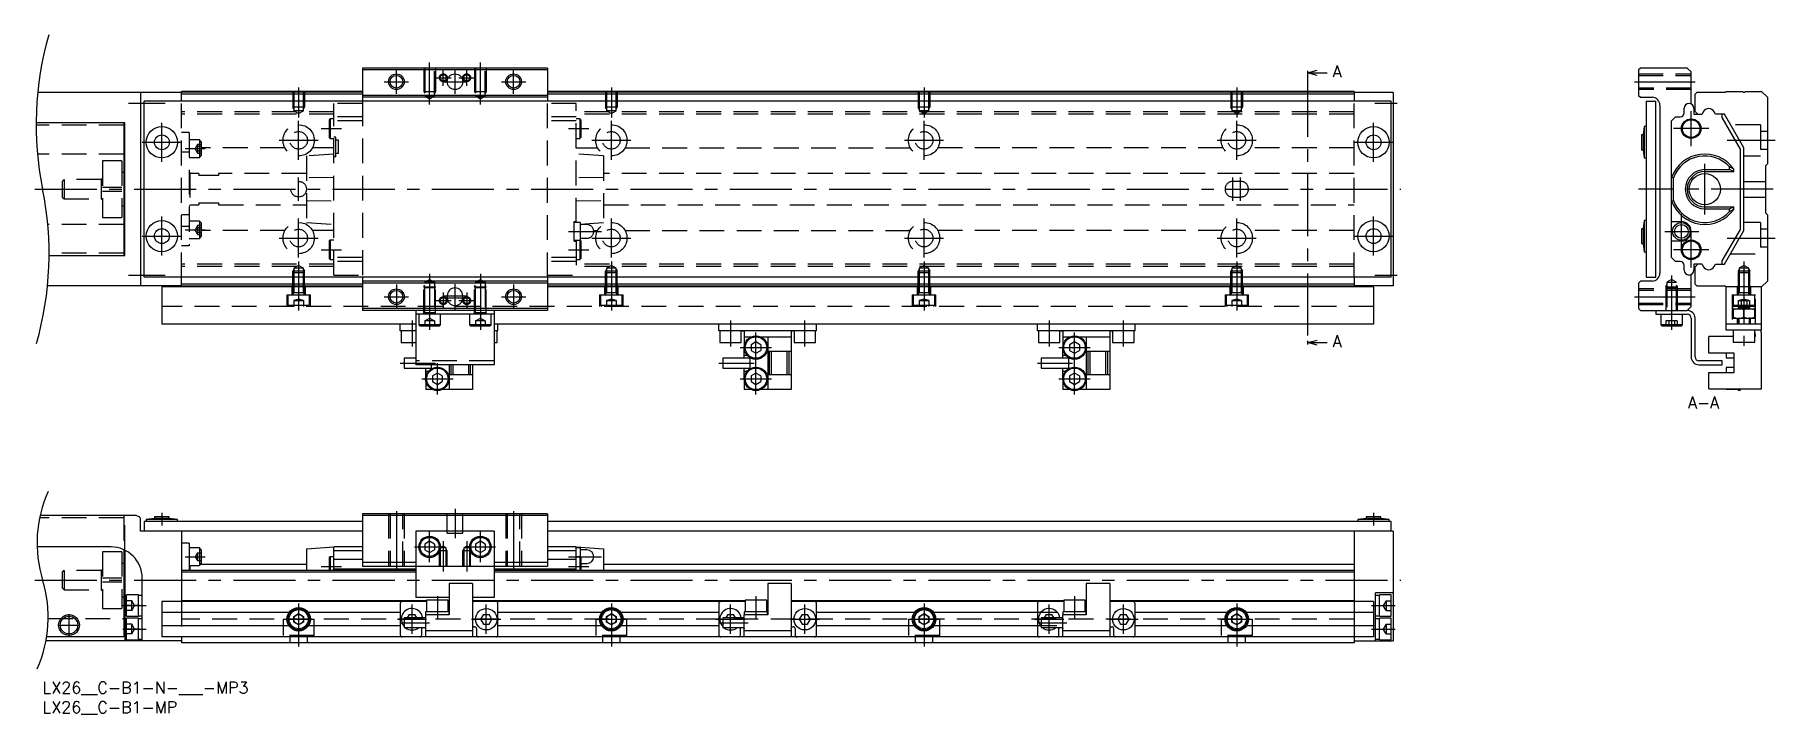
# Model space of a CAD drawing. Extents: x -2 to 443, y -8 to 165.
import ezdxf

# ---------------------------------------------------------------- set-up
doc = ezdxf.new("R2010")
doc.units = 0
doc.header["$LTSCALE"] = 0.5
doc.linetypes.add('CENTER', pattern=[50.8, 31.75, -6.35, 6.35, -6.35])
doc.linetypes.add('DASHED', pattern=[19.05, 12.7, -6.35])
for name, color, linetype in [('MSM_CENTER', 1, 'CENTER'), ('MSM_CONTINUOUS', 7, 'CONTINUOUS'), ('MSM_DASHED', 4, 'DASHED'), ('MSM_NARROW', 5, 'CONTINUOUS'), ('MSM_PART_NUMBER', 7, 'CONTINUOUS')]:
    doc.layers.add(name, color=color, linetype=linetype)
doc.styles.get("Standard").update_dxf_attribs({"font": 'txt.shx', "height": 1, "bigfont": 'bigfont.shx'})

msp = doc.modelspace()

# ---------------------------------------------------------------- texts
at = {"layer": 'MSM_PART_NUMBER'}
for s, p in [('A', (330.01, 154.62)), ('A', (330.01, 85.62)), ('A-A', (420.94, 69.94))]:
    msp.add_text(s, height=3, dxfattribs=at).set_placement(p)

# ---------------------------------------------------------------- blocks, each defined once
blk = doc.blocks.new('*U2')
at = {"layer": 'MSM_PART_NUMBER'}
blk.add_text('LX26__C-B1-N-___-MP3', height=3, dxfattribs=at).set_placement((0, -3))
blk = doc.blocks.new('*U3')
at = {"layer": 'MSM_PART_NUMBER'}
blk.add_text('LX26__C-B1-MP', height=3, dxfattribs=at).set_placement((0, -8))

# ---------------------------------------------------------------- linework, layer by layer
at = {"layer": 'MSM_CENTER'}
for p, q in [((90.5, 150.4), (90.5, 156.6)), ((99, 147.69), (99, 158.4)), ((102.5, 152.45), (102.5, 156.55)), ((105.5, 150.4), (105.5, 156.6)), ((108.5, 152.45), (108.5, 156.55)), ((112, 147.69), (112, 158.4)), ((120.5, 150.4), (120.5, 156.6)), ((65.5, 152), (65.5, 144.37)), ((87.4, 153.5), (93.6, 153.5)), ((100.45, 154.5), (104.55, 154.5)), ((102.4, 153.5), (108.6, 153.5)), ((106.45, 154.5), (110.55, 154.5)), ((117.4, 153.5), (123.6, 153.5)), ((145.5, 152), (145.5, 144.37)), ((225.5, 152), (225.5, 144.37)), ((305.5, 152), (305.5, 144.37)), ((323.59, 155.25), (323.59, 87.25)), ((407.25, 153.5), (422.75, 153.5)), ((22, 148), (31.31, 148)), ((340.8, 148), (346.5, 148)), ((30.5, 133), (30.5, 143)), ((65.5, 133.5), (65.5, 143.5)), ((145.5, 133.5), (145.5, 143.5)), ((225.5, 133.5), (225.5, 143.5)), ((305.5, 133.5), (305.5, 143.5)), ((340.5, 133), (340.5, 143)), ((421.75, 137), (421.75, 146)), ((60.5, 138.5), (70.5, 138.5)), ((71.3, 141.5), (76.5, 141.5)), ((134.5, 141.5), (139.7, 141.5)), ((140.5, 138.5), (150.5, 138.5)), ((220.5, 138.5), (230.5, 138.5)), ((300.5, 138.5), (310.5, 138.5)), ((426.25, 141.5), (417.25, 141.5)), ((430.96, 138.5), (443.25, 138.5)), ((25.5, 138), (35.5, 138)), ((36.5, 136.39), (41.6, 136.39)), ((335.5, 138), (345.5, 138)), ((425.25, 119.5), (425.25, 132.5)), ((-2, 126), (347.5, 126)), ((65.5, 123), (65.5, 129)), ((304.5, 123), (304.5, 129)), ((306.5, 123), (306.5, 129)), ((442.75, 126), (408.25, 126)), ((30.5, 109), (30.5, 119)), ((65.5, 108.5), (65.5, 118.5)), ((145.5, 108.5), (145.5, 118.5)), ((225.5, 108.5), (225.5, 118.5)), ((305.5, 108.5), (305.5, 118.5)), ((340.5, 109), (340.5, 119)), ((419.25, 110.7), (419.25, 119.7)), ((25.5, 114), (35.5, 114)), ((36.5, 115.61), (41.6, 115.61)), ((60.5, 113.5), (70.5, 113.5)), ((134.5, 115.2), (143, 115.2)), ((140.5, 113.5), (150.5, 113.5)), ((220.5, 113.5), (230.5, 113.5)), ((300.5, 113.5), (310.5, 113.5)), ((335.5, 114), (345.5, 114)), ((415, 115.2), (423.75, 115.2)), ((421.75, 106), (421.75, 115)), ((430.96, 113.5), (443.25, 113.5)), ((65.5, 107.51), (65.5, 95)), ((71.3, 110.5), (76.5, 110.5)), ((134.5, 110.5), (139.7, 110.5)), ((145.5, 107.51), (145.5, 95)), ((225.5, 107.51), (225.5, 95)), ((305.5, 107.51), (305.5, 95)), ((426.25, 110.5), (417.25, 110.5)), ((435.25, 107.51), (435.25, 85.9)), ((22, 104), (31.31, 104)), ((99, 104.31), (99, 90)), ((112, 104.31), (112, 90)), ((340.8, 104), (346.5, 104)), ((416.75, 103.91), (416.75, 90)), ((87.4, 98.5), (93.6, 98.5)), ((90.5, 101.6), (90.5, 95.4)), ((102.5, 99.55), (102.5, 95.45)), ((102.5, 98.75), (108.5, 98.75)), ((102.5, 98.25), (108.5, 98.25)), ((105.5, 95.25), (105.5, 101.75)), ((108.5, 99.55), (108.5, 95.45)), ((117.4, 98.5), (123.6, 98.5)), ((120.5, 101.6), (120.5, 95.4)), ((407.25, 98.5), (422.75, 98.5)), ((100.45, 97.5), (104.55, 97.5)), ((106.45, 97.5), (110.55, 97.5)), ((94.5, 92.39), (94.5, 85.79)), ((176, 92.39), (176, 85.79)), ((182.49, 73.49), (182.49, 89.49)), ((195, 85.79), (195, 92.39)), ((257.5, 92.39), (257.5, 85.79)), ((263.99, 73.49), (263.99, 89.49)), ((276.5, 85.79), (276.5, 92.39)), ((178.49, 85.49), (186.49, 85.49)), ((259.99, 85.49), (267.99, 85.49)), ((91.5, 81.49), (100.5, 81.49)), ((100.99, 73.49), (100.99, 81.49)), ((173, 81.49), (182, 81.49)), ((254.5, 81.49), (263.5, 81.49)), ((96.99, 77.49), (104.99, 77.49)), ((178.49, 77.49), (186.49, 77.49)), ((259.99, 77.49), (267.99, 77.49)), ((30.5, 43.2), (30.5, 40)), ((90.5, 43.68), (90.5, 28.83)), ((105.5, 44.25), (105.5, 36.75)), ((120.5, 43.68), (120.5, 28.83)), ((340.5, 43.2), (340.5, 40)), ((99, 30.61), (99, 38.39)), ((102.5, 35.96), (102.5, 28.24)), ((108.5, 35.96), (108.5, 28.24)), ((112, 30.61), (112, 38.39)), ((36.5, 32), (41.6, 32)), ((95.11, 34.5), (102.89, 34.5)), ((108.11, 34.5), (115.89, 34.5)), ((134.5, 32), (143, 32)), ((71.3, 29.5), (76.5, 29.5)), ((134.5, 29.5), (139.7, 29.5)), ((-2, 26), (347.5, 26)), ((20.5, 19.5), (26.5, 19.5)), ((65.5, 20), (65.5, 9)), ((94.5, 12.25), (94.5, 19.75)), ((100.99, 21.9), (100.99, 16.1)), ((113.5, 12.25), (113.5, 19.75)), ((145.5, 20), (145.5, 9)), ((176, 12.25), (176, 19.75)), ((182.49, 21.9), (182.49, 16.1)), ((195, 12.25), (195, 19.75)), ((225.5, 20), (225.5, 9)), ((257.5, 12.25), (257.5, 19.75)), ((263.99, 21.9), (263.99, 16.1)), ((276.5, 12.25), (276.5, 19.75)), ((305.5, 20), (305.5, 9)), ((340, 19.5), (346, 19.5)), ((3.97, 14.5), (9.53, 14.5)), ((6.75, 11.72), (6.75, 17.28)), ((20.5, 13.5), (26.5, 13.5)), ((61.5, 16), (69.5, 16)), ((90.75, 16), (98.25, 16)), ((91.5, 15.1), (99, 15.1)), ((109.75, 16), (117.25, 16)), ((141.5, 16), (149.5, 16)), ((172.25, 16), (179.75, 16)), ((173, 15.1), (180.5, 15.1)), ((191.25, 16), (198.75, 16)), ((221.5, 16), (229.5, 16)), ((253.75, 16), (261.25, 16)), ((254.5, 15.1), (262, 15.1)), ((272.75, 16), (280.25, 16)), ((301.5, 16), (309.5, 16)), ((340, 13.5), (346, 13.5))]:
    msp.add_line(p, q, dxfattribs=at)
at = {"layer": 'MSM_CONTINUOUS'}
for p, q in [((129.2, 157), (81.8, 157)), ((81.8, 157), (81.8, 148.5)), ((129.2, 156.5), (81.8, 156.5)), ((129.2, 157), (129.2, 148.5)), ((323.59, 155.75), (326.09, 156.42)), ((323.59, 156.25), (323.59, 155.25)), ((408.75, 157), (408.25, 156.5)), ((408.25, 156.5), (408.25, 150)), ((420.75, 157), (408.75, 157)), ((421.75, 156), (420.75, 157)), ((421.75, 147.82), (421.75, 156)), ((326.09, 155.08), (323.59, 155.75)), ((323.59, 155.75), (328.59, 155.75)), ((35.5, 150.7), (-1.24, 150.7)), ((25, 150.7), (25, 101.3)), ((345, 148.5), (26, 148.5)), ((26, 103.5), (26, 148.5)), ((35.5, 148.5), (35.5, 151)), ((81.8, 151), (35.5, 151)), ((81.8, 150.8), (35.5, 150.8)), ((81.8, 150.3), (35.5, 150.3)), ((129.2, 150), (81.8, 150)), ((129.2, 149.5), (81.8, 149.5)), ((335.5, 151), (129.2, 151)), ((335.5, 150.8), (129.2, 150.8)), ((335.5, 150.3), (129.2, 150.3)), ((335.5, 151), (335.5, 148.5)), ((345.5, 150.7), (335.5, 150.7)), ((342, 150.7), (342, 150.75)), ((345, 150.75), (342, 150.75)), ((345, 150.7), (345, 150.75)), ((345, 103.5), (345, 148.5)), ((345.5, 150.7), (345.5, 101.3)), ((408.25, 150), (408.75, 149.5)), ((408.75, 149.5), (411.75, 149.5)), ((410.25, 148.5), (410.25, 103.5)), ((410.25, 148.5), (412.75, 148.5)), ((412.75, 103.5), (412.75, 148.5)), ((413.75, 147.5), (413.75, 104.5)), ((422.75, 150.3), (423.25, 150.8)), ((422.75, 145.9), (422.75, 150.3)), ((423.25, 150.8), (430.55, 150.8)), ((430.55, 150.8), (430.75, 151)), ((430.75, 151), (434.85, 151)), ((435.65, 151), (439.75, 151)), ((439.75, 151), (441.25, 149.5)), ((441.25, 149.5), (441.25, 132.5)), ((21, 143), (-1.64, 143)), ((20.75, 143), (20.75, 109)), ((21, 109), (21, 143)), ((416.75, 143.5), (417.75, 144.5)), ((416.75, 108.5), (416.75, 143.5)), ((417.75, 144.5), (418.95, 144.5)), ((419.95, 145.5), (419.95, 146.7)), ((422.45, 146.7), (422.45, 145.2)), ((422.45, 145.2), (424.53, 145.2)), ((423.45, 145.2), (422.75, 145.9)), ((424.85, 145.76), (424.53, 145.2)), ((427.97, 145.2), (427.65, 145.76)), ((430.25, 145.2), (427.97, 145.2)), ((429.59, 145.2), (429.59, 144.35)), ((429.59, 144.35), (434.25, 136.27)), ((435.25, 136.54), (430.25, 145.2)), ((20.75, 142.4), (21, 142.4)), ((409.45, 139.9), (409.05, 139.9)), ((409.05, 139.9), (409.05, 136.1)), ((409.7, 142), (409.45, 139.9)), ((409.45, 139.9), (409.45, 136.1)), ((410.25, 142), (409.7, 142)), ((409.7, 142), (409.7, 134)), ((21, 135), (20.75, 135)), ((409.05, 136.1), (409.45, 136.1)), ((409.45, 136.1), (409.7, 134)), ((409.7, 134), (410.25, 134)), ((434.25, 136.27), (434.25, 115.73)), ((435.25, 115.46), (435.25, 136.54)), ((21, 130.25), (20.75, 130.25)), ((425.25, 131), (431.57, 131)), ((425.25, 130.5), (432.63, 130.5)), ((431.57, 131), (431.57, 131.69)), ((432.63, 130.5), (431.57, 131)), ((432.63, 130.5), (432.63, 131.15)), ((441.25, 132.5), (440.75, 132)), ((440.75, 132), (440.75, 119.98)), ((417.25, 128.87), (416.75, 128.96)), ((417.25, 123.13), (417.25, 128.87)), ((20.75, 121.75), (21, 121.75)), ((416.75, 123.04), (417.25, 123.13)), ((425.25, 121.5), (432.63, 121.5)), ((425.25, 121), (431.57, 121)), ((431.57, 121), (432.63, 121.5)), ((431.57, 120.31), (431.57, 121)), ((432.63, 120.85), (432.63, 121.5)), ((21, 117), (20.75, 117)), ((409.45, 115.9), (409.05, 115.9)), ((409.05, 115.9), (409.05, 112.1)), ((409.7, 118), (409.45, 115.9)), ((409.45, 115.9), (409.45, 112.1)), ((410.25, 118), (409.7, 118)), ((409.7, 118), (409.7, 110)), ((416.75, 117.7), (419.25, 117.7)), ((440.75, 119.98), (441.25, 119.48)), ((441.25, 119.48), (441.25, 102.5)), ((409.05, 112.1), (409.45, 112.1)), ((409.45, 112.1), (409.7, 110)), ((419.25, 112.7), (416.75, 112.7)), ((434.25, 115.73), (429.59, 107.65)), ((430.25, 106.8), (435.25, 115.46)), ((1.64, 109), (21, 109)), ((20.75, 109.6), (21, 109.6)), ((409.7, 110), (410.25, 110)), ((417.75, 107.5), (416.75, 108.5)), ((418.95, 107.5), (417.75, 107.5)), ((429.59, 107.65), (429.59, 106.8)), ((345, 103.5), (26, 103.5)), ((35.5, 101), (35.5, 103.5)), ((81.8, 103.5), (81.8, 95)), ((129.2, 102.5), (81.8, 102.5)), ((129.2, 103.5), (129.2, 95)), ((335.5, 103.5), (335.5, 101)), ((408.75, 102.5), (408.25, 102)), ((411.75, 102.5), (408.75, 102.5)), ((410.25, 103.5), (412.75, 103.5)), ((419.95, 105.3), (419.95, 106.5)), ((421.75, 96), (421.75, 104.18)), ((422.45, 106.8), (422.45, 105.3)), ((424.53, 106.8), (422.45, 106.8)), ((422.75, 106.1), (423.45, 106.8)), ((422.75, 101.7), (422.75, 106.1)), ((424.53, 106.8), (424.85, 106.24)), ((427.65, 106.24), (427.97, 106.8)), ((427.97, 106.8), (430.25, 106.8)), ((441.25, 102.5), (439.75, 101)), ((35.5, 101.3), (1.24, 101.3)), ((30.5, 101), (30.5, 91.5)), ((81.8, 101), (30.5, 101)), ((81.8, 101.7), (35.5, 101.7)), ((81.8, 101.2), (35.5, 101.2)), ((129.2, 102), (81.8, 102)), ((103.5, 98.75), (103.5, 98.25)), ((107.5, 98.25), (107.5, 98.75)), ((335.5, 101.7), (129.2, 101.7)), ((335.5, 101.2), (129.2, 101.2)), ((340.5, 101), (129.2, 101)), ((345.5, 101.3), (335.5, 101.3)), ((340.5, 101), (340.5, 91.5)), ((408.25, 102), (408.25, 95.5)), ((423.25, 101.2), (422.75, 101.7)), ((430.55, 101.2), (423.25, 101.2)), ((430.75, 101), (430.55, 101.2)), ((430.75, 101), (430.55, 101.2)), ((430.75, 89.9), (430.75, 101)), ((439.75, 101), (430.75, 101)), ((439.75, 89.9), (439.75, 101)), ((129.2, 95.5), (81.8, 95.5)), ((129.2, 95), (81.8, 95)), ((95.5, 95), (95.5, 81.1)), ((115.5, 94), (95.5, 94)), ((96.25, 94), (96.25, 91.3)), ((101.75, 91.3), (101.75, 94)), ((109.25, 94), (109.25, 91.3)), ((114.75, 91.3), (114.75, 94)), ((115.5, 95), (115.5, 81.1)), ((408.25, 95.5), (408.75, 95)), ((408.75, 95), (420.75, 95)), ((412.75, 95), (412.75, 94)), ((412.75, 94), (420.75, 94)), ((414, 94), (414, 91.3)), ((419.5, 91.3), (419.5, 94)), ((421.75, 96), (420.75, 95)), ((438.15, 96), (432.35, 96)), ((432.35, 96), (432.35, 93)), ((432.5, 95.4), (438, 95.4)), ((432.5, 95.4), (432.5, 93)), ((433.95, 95.9), (433.75, 95.7)), ((433.75, 95.7), (433.75, 95.4)), ((433.75, 95.7), (436.75, 95.7)), ((433.95, 95.9), (436.55, 95.9)), ((435.25, 93.25), (435.25, 95.15)), ((436.75, 95.7), (436.55, 95.9)), ((436.75, 95.4), (436.75, 95.7)), ((438, 93), (438, 95.4)), ((438.15, 93), (438.15, 96)), ((95.5, 91.5), (30.5, 91.5)), ((91.5, 89.79), (91.5, 91.39)), ((95.5, 89.79), (91.5, 89.79)), ((91.75, 89.79), (91.75, 86.79)), ((101.75, 91.3), (96.25, 91.3)), ((96.25, 91.3), (96.55, 91)), ((101.45, 91), (96.55, 91)), ((101.45, 91), (101.75, 91.3)), ((114.75, 91.3), (109.25, 91.3)), ((109.25, 91.3), (109.55, 91)), ((114.45, 91), (109.55, 91)), ((114.45, 91), (114.75, 91.3)), ((340.5, 91.5), (115.5, 91.5)), ((116.5, 89.79), (115.5, 89.79)), ((116.25, 86.79), (116.25, 89.79)), ((116.5, 89.79), (116.5, 91.39)), ((173, 89.79), (173, 91.39)), ((198, 89.79), (173, 89.79)), ((173.25, 89.79), (173.25, 86.79)), ((178.75, 86.79), (178.75, 89.79)), ((179, 89.79), (179.17, 89.79)), ((179.17, 89.79), (179.31, 89.79)), ((179.31, 89.79), (179.42, 89.77)), ((179.42, 89.77), (179.48, 89.72)), ((179.48, 89.72), (179.5, 89.66)), ((179.5, 89.66), (179.5, 85.74)), ((191.5, 89.66), (191.52, 89.73)), ((191.5, 89.66), (191.5, 74.79)), ((191.52, 89.73), (191.6, 89.77)), ((191.6, 89.77), (191.71, 89.79)), ((191.71, 89.79), (191.85, 89.79)), ((191.85, 89.79), (192, 89.79)), ((192.25, 89.79), (192.25, 86.79)), ((197.75, 86.79), (197.75, 89.79)), ((198, 89.79), (198, 91.39)), ((254.5, 89.79), (254.5, 91.39)), ((279.5, 89.79), (254.5, 89.79)), ((254.75, 89.79), (254.75, 86.79)), ((260.25, 86.79), (260.25, 89.79)), ((260.5, 89.79), (260.67, 89.79)), ((260.67, 89.79), (260.81, 89.79)), ((260.81, 89.79), (260.92, 89.77)), ((260.92, 89.77), (260.98, 89.72)), ((260.98, 89.72), (261, 89.66)), ((261, 89.66), (261, 85.74)), ((273, 89.66), (273.02, 89.73)), ((273, 89.66), (273, 74.79)), ((273.02, 89.73), (273.1, 89.77)), ((273.1, 89.77), (273.21, 89.79)), ((273.21, 89.79), (273.35, 89.79)), ((273.35, 89.79), (273.5, 89.79)), ((273.75, 89.79), (273.75, 86.79)), ((279.25, 86.79), (279.25, 89.79)), ((279.5, 89.79), (279.5, 91.39)), ((414, 91.3), (414.3, 91)), ((419.5, 91.3), (414, 91.3)), ((419.2, 91), (414.3, 91)), ((419.2, 91), (419.5, 91.3)), ((421.75, 93), (421.75, 83.1)), ((422.75, 83.1), (422.75, 93)), ((439.75, 91.5), (430.75, 91.5)), ((439.75, 89.9), (430.75, 89.9)), ((432.35, 93), (438.15, 93)), ((432.5, 89.9), (432.5, 86.9)), ((433.56, 93.01), (433.52, 93.02)), ((433.55, 93), (433.55, 91.5)), ((433.75, 93), (433.75, 91.5)), ((436.94, 93.01), (436.62, 93)), ((436.75, 91.5), (436.75, 93)), ((436.95, 91.5), (436.95, 93)), ((438, 86.9), (438, 89.9)), ((91.75, 86.79), (95.5, 86.79)), ((115.5, 86.79), (116.25, 86.79)), ((173.25, 86.79), (178.75, 86.79)), ((181.18, 88.19), (179.5, 88.19)), ((179.5, 82.74), (179.5, 85.25)), ((182.49, 86.94), (181.24, 86.22)), ((181.24, 86.22), (181.24, 84.77)), ((181.24, 84.77), (182.49, 84.05)), ((183.74, 86.22), (182.49, 86.94)), ((182.49, 84.05), (183.74, 84.77)), ((183.74, 86.22), (183.74, 84.77)), ((191.5, 88.19), (183.8, 88.19)), ((185.5, 88.19), (185.5, 74.79)), ((192.25, 86.79), (197.75, 86.79)), ((254.75, 86.79), (260.25, 86.79)), ((262.68, 88.19), (261, 88.19)), ((261, 82.74), (261, 85.25)), ((263.99, 86.94), (262.74, 86.22)), ((262.74, 86.22), (262.74, 84.77)), ((262.74, 84.77), (263.99, 84.05)), ((265.24, 86.22), (263.99, 86.94)), ((263.99, 84.05), (265.24, 84.77)), ((265.24, 86.22), (265.24, 84.77)), ((273, 88.19), (265.3, 88.19)), ((267, 88.19), (267, 74.79)), ((273.75, 86.79), (279.25, 86.79)), ((323.59, 86.75), (326.09, 87.42)), ((323.59, 87.25), (323.59, 86.25)), ((326.09, 86.08), (323.59, 86.75)), ((323.59, 86.75), (328.59, 86.75)), ((426.25, 84.1), (426.25, 88.3)), ((432.5, 88.3), (426.25, 88.3)), ((430.75, 88.35), (430.75, 88.3)), ((432.5, 88.35), (430.75, 88.35)), ((432.5, 86.9), (438, 86.9)), ((438.15, 88.3), (438, 88.3)), ((438.15, 88.9), (438.15, 88.3)), ((439.75, 74.9), (439.75, 88.9)), ((92.5, 82.74), (92.5, 80.24)), ((95.5, 82.74), (92.5, 82.74)), ((92.5, 80.24), (99.5, 80.24)), ((115.5, 81.1), (95.5, 81.1)), ((98, 77.74), (98, 80.24)), ((99.5, 80.1), (99.5, 81.1)), ((104, 81.1), (104, 74.79)), ((104.5, 78.49), (104.5, 81.1)), ((105, 78.49), (105, 81.1)), ((109, 78.49), (109, 81.1)), ((109.5, 78.49), (109.5, 81.1)), ((110, 81.1), (110, 74.79)), ((174, 82.74), (174, 80.24)), ((181, 82.74), (174, 82.74)), ((174, 80.24), (181, 80.24)), ((180.25, 83.49), (179.5, 83.49)), ((179.5, 77.74), (179.5, 80.24)), ((181, 80.1), (181, 82.89)), ((191.5, 84.49), (185.5, 84.49)), ((186, 78.49), (186, 84.49)), ((186.5, 78.49), (186.5, 84.49)), ((190.5, 78.49), (190.5, 84.49)), ((191, 78.49), (191, 84.49)), ((255.5, 82.74), (255.5, 80.24)), ((262.5, 82.74), (255.5, 82.74)), ((255.5, 80.24), (262.5, 80.24)), ((261.75, 83.49), (261, 83.49)), ((261, 77.74), (261, 80.24)), ((262.5, 80.1), (262.5, 82.89)), ((273, 84.49), (267, 84.49)), ((267.5, 78.49), (267.5, 84.49)), ((268, 78.49), (268, 84.49)), ((272, 78.49), (272, 84.49)), ((272.5, 78.49), (272.5, 84.49)), ((429.65, 82.1), (423.75, 82.1)), ((423.75, 81.1), (429.65, 81.1)), ((432.75, 84.1), (426.25, 84.1)), ((429.65, 81.1), (429.65, 82.1)), ((430.75, 84.1), (430.75, 82.85)), ((430.75, 82.85), (432.75, 82.85)), ((430.75, 80.35), (430.75, 79.1)), ((432.75, 80.35), (430.75, 80.35)), ((432.75, 79.1), (432.75, 84.1)), ((98, 79.49), (98.75, 79.49)), ((98, 77.25), (98, 74.79)), ((100.99, 78.94), (99.74, 78.22)), ((99.74, 78.22), (99.74, 76.77)), ((99.74, 76.77), (100.99, 76.05)), ((102.24, 78.22), (100.99, 78.94)), ((100.99, 76.05), (102.24, 76.77)), ((102.24, 78.22), (102.24, 76.77)), ((110, 78.49), (104, 78.49)), ((179.5, 79.49), (180.25, 79.49)), ((179.5, 77.25), (179.5, 74.79)), ((182.49, 78.94), (181.24, 78.22)), ((181.24, 78.22), (181.24, 76.77)), ((181.24, 76.77), (182.49, 76.05)), ((183.74, 78.22), (182.49, 78.94)), ((182.49, 76.05), (183.74, 76.77)), ((183.74, 78.22), (183.74, 76.77)), ((191.5, 78.49), (185.5, 78.49)), ((261, 79.49), (261.75, 79.49)), ((261, 77.25), (261, 74.79)), ((263.99, 78.94), (262.74, 78.22)), ((262.74, 78.22), (262.74, 76.77)), ((262.74, 76.77), (263.99, 76.05)), ((265.24, 78.22), (263.99, 78.94)), ((263.99, 76.05), (265.24, 76.77)), ((265.24, 78.22), (265.24, 76.77)), ((273, 78.49), (267, 78.49)), ((426.25, 74.9), (426.25, 79.1)), ((426.25, 79.1), (432.75, 79.1)), ((99.68, 74.79), (98, 74.79)), ((110, 74.79), (102.3, 74.79)), ((181.18, 74.79), (179.5, 74.79)), ((191.5, 74.79), (183.8, 74.79)), ((262.68, 74.79), (261, 74.79)), ((273, 74.79), (265.3, 74.79)), ((426.25, 74.9), (439.75, 74.9)), ((430.75, 74.9), (430.75, 74.85)), ((430.75, 74.85), (433.75, 74.85)), ((433.75, 74.9), (433.75, 74.6)), ((433.75, 74.6), (434.25, 74.6)), ((434.25, 74.9), (434.25, 74.6)), ((24, 42.5), (-0.65, 42.5)), ((24, 42.5), (24.01, 42.5)), ((24.01, 42.5), (24.21, 42.48)), ((24.21, 42.48), (24.45, 42.39)), ((24.45, 42.39), (24.67, 42.24)), ((24.67, 42.24), (24.81, 42.09)), ((24.81, 42.09), (24.92, 41.9)), ((24.92, 41.9), (24.98, 41.72)), ((24.98, 41.72), (25, 41.5)), ((25, 38.5), (25, 41.5)), ((26, 41), (26, 38.5)), ((81.8, 41), (26, 41)), ((28.6, 41.8), (26.5, 41.55)), ((26.5, 41.55), (26.5, 41)), ((34.5, 41.55), (26.5, 41.55)), ((28.6, 42.2), (28.6, 41.8)), ((32.4, 42.2), (28.6, 42.2)), ((32.4, 41.8), (28.6, 41.8)), ((32.4, 41.8), (32.4, 42.2)), ((34.5, 41.55), (32.4, 41.8)), ((34.5, 41), (34.5, 41.55)), ((81.8, 43), (81.8, 29.5)), ((129.2, 43), (81.8, 43)), ((129.2, 42.5), (81.8, 42.5)), ((129.2, 43), (129.2, 29.5)), ((345, 41), (129.2, 41)), ((338.6, 41.8), (336.5, 41.55)), ((336.5, 41.55), (336.5, 41)), ((344.5, 41.55), (336.5, 41.55)), ((338.6, 42.2), (338.6, 41.8)), ((342.4, 42.2), (338.6, 42.2)), ((342.4, 41.8), (338.6, 41.8)), ((342.4, 41.8), (342.4, 42.2)), ((344.5, 41.55), (342.4, 41.8)), ((344.5, 41), (344.5, 41.55)), ((345, 38.5), (345, 41)), ((81.8, 38.5), (25, 38.5)), ((35.5, 38.5), (35.5, 20.5)), ((115.5, 38.5), (95.5, 38.5)), ((95.5, 38.5), (95.5, 21.6)), ((99, 35.94), (97.75, 35.22)), ((100.25, 35.22), (99, 35.94)), ((112, 35.94), (110.75, 35.22)), ((113.25, 35.22), (112, 35.94)), ((115.5, 38.5), (115.5, 21.6)), ((345.5, 38.5), (129.2, 38.5)), ((335.5, 38.5), (335.5, 10)), ((345.5, 38.5), (345.5, 10.5)), ((17.5, 34.5), (-1.41, 34.5)), ((20.75, 33.81), (20.75, 11.5)), ((21, 33.69), (21, 16.2)), ((37.5, 35.5), (35.5, 35.5)), ((37.5, 35.5), (37.5, 28.5)), ((40.1, 34.25), (37.5, 34.25)), ((40.6, 33.75), (40.1, 34.25)), ((40.1, 34.25), (40.1, 29.75)), ((40.6, 33.75), (40.6, 30.25)), ((67.5, 34), (74.5, 34.5)), ((67.5, 34), (67.5, 28.5)), ((73.55, 32), (73.3, 31.75)), ((73.3, 31.75), (73.3, 28.5)), ((74.5, 32), (73.55, 32)), ((73.55, 32), (73.55, 28.5)), ((81.8, 34.5), (74.5, 34.5)), ((74.5, 28.5), (74.5, 34.5)), ((81.8, 33.5), (74.5, 33.5)), ((81.8, 31.3), (74.5, 31.3)), ((97.75, 35.22), (97.75, 33.78)), ((97.75, 33.78), (99, 33.06)), ((99, 33.06), (100.25, 33.78)), ((100.25, 35.22), (100.25, 33.78)), ((110.75, 35.22), (110.75, 33.78)), ((110.75, 33.78), (112, 33.06)), ((112, 33.06), (113.25, 33.78)), ((113.25, 35.22), (113.25, 33.78)), ((136.5, 34.5), (129.2, 34.5)), ((136.5, 33.5), (129.2, 33.5)), ((136.5, 31.3), (129.2, 31.3)), ((136.5, 34.5), (143.5, 34)), ((136.5, 28.5), (136.5, 34.5)), ((137.5, 34.25), (136.5, 34.25)), ((137.45, 32), (136.5, 32)), ((137.7, 31.75), (137.45, 32)), ((137.45, 32), (137.45, 28.5)), ((137.5, 34.25), (137.5, 31.95)), ((139.25, 33.75), (137.5, 33.75)), ((137.7, 31.75), (137.7, 28.5)), ((143.5, 34), (143.5, 28.5)), ((21, 30.25), (20.75, 30.25)), ((95.5, 28.5), (35.5, 28.5)), ((95.5, 28), (35.5, 28)), ((37.5, 29.75), (40.1, 29.75)), ((37.7, 29.75), (37.7, 28.5)), ((40.1, 29.75), (40.6, 30.25)), ((67.5, 30), (40.35, 30)), ((95.5, 28.8), (74.5, 28.8)), ((95.5, 30.5), (81.8, 30.5)), ((129.2, 29.5), (81.8, 29.5)), ((129.2, 30.5), (115.5, 30.5)), ((136.5, 28.8), (115.5, 28.8)), ((335.5, 28.5), (115.5, 28.5)), ((335.5, 28), (115.5, 28)), ((137.7, 30.25), (139.25, 30.25)), ((335.5, 30), (143.5, 30)), ((25.5, 10.5), (25.5, 26.5)), ((104, 25.1), (104, 17.1)), ((110, 25.1), (104, 25.1)), ((110, 25.1), (110, 11.5)), ((185.5, 25.1), (185.5, 17.1)), ((191.5, 25.1), (185.5, 25.1)), ((191.5, 25.1), (191.5, 11.5)), ((267, 25.1), (267, 17.1)), ((273, 25.1), (267, 25.1)), ((273, 25.1), (273, 11.5)), ((341, 10.5), (341, 22.75)), ((345.5, 22.75), (341, 22.75)), ((20.75, 21.75), (21, 21.75)), ((21.5, 16.75), (21.5, 22.25)), ((24.5, 22.25), (21.5, 22.25)), ((24.5, 16.75), (24.5, 22.25)), ((25.5, 22.1), (24.5, 22.1)), ((30.5, 20.5), (30.5, 11.5)), ((98.24, 20.5), (30.5, 20.5)), ((98.24, 20.7), (35.5, 20.7)), ((91.5, 20), (91.5, 12)), ((104, 21.6), (95.5, 21.6)), ((97.99, 17.9), (97.99, 17.1)), ((103.99, 17.9), (97.99, 17.9)), ((98.24, 20.9), (98.24, 17.9)), ((103.74, 20.9), (98.24, 20.9)), ((103.74, 17.9), (103.74, 20.9)), ((104, 20.7), (103.74, 20.7)), ((104, 20.5), (103.74, 20.5)), ((103.99, 17.1), (103.99, 17.9)), ((115.5, 21.6), (110, 21.6)), ((179.74, 20.7), (110, 20.7)), ((179.74, 20.5), (110, 20.5)), ((116.5, 12), (116.5, 20)), ((173, 20), (173, 12)), ((179.49, 17.9), (179.49, 17.1)), ((185.49, 17.9), (179.49, 17.9)), ((179.74, 20.9), (179.74, 17.9)), ((185.24, 20.9), (179.74, 20.9)), ((185.24, 17.9), (185.24, 20.9)), ((185.5, 20.7), (185.24, 20.7)), ((185.5, 20.5), (185.24, 20.5)), ((185.49, 17.1), (185.49, 17.9)), ((261.24, 20.7), (191.5, 20.7)), ((261.24, 20.5), (191.5, 20.5)), ((198, 12), (198, 20)), ((254.5, 20), (254.5, 12)), ((260.99, 17.9), (260.99, 17.1)), ((266.99, 17.9), (260.99, 17.9)), ((261.24, 20.9), (261.24, 17.9)), ((266.74, 20.9), (261.24, 20.9)), ((266.74, 17.9), (266.74, 20.9)), ((267, 20.7), (266.74, 20.7)), ((267, 20.5), (266.74, 20.5)), ((266.99, 17.1), (266.99, 17.9)), ((335.5, 20.7), (273, 20.7)), ((340.5, 20.5), (273, 20.5)), ((279.5, 12), (279.5, 20)), ((340.5, 20.5), (340.5, 11.5)), ((342, 22.1), (341, 22.1)), ((342, 16.75), (342, 22.25)), ((345, 22.25), (342, 22.25)), ((345, 16.75), (345, 22.25)), ((20.75, 16.2), (21, 16.2)), ((21.5, 16.75), (24.5, 16.75)), ((21.5, 10.75), (21.5, 16.25)), ((24.5, 16.25), (21.5, 16.25)), ((24.5, 16.9), (25.5, 16.9)), ((24.5, 10.75), (24.5, 16.25)), ((25.5, 16.1), (24.5, 16.1)), ((63.03, 17.7), (30.5, 17.7)), ((63.03, 14.3), (30.5, 14.3)), ((64.25, 16.72), (65.5, 17.44)), ((64.25, 15.28), (64.25, 16.72)), ((65.5, 14.56), (64.25, 15.28)), ((65.5, 17.44), (66.75, 16.72)), ((66.75, 15.28), (65.5, 14.56)), ((66.75, 16.72), (66.75, 15.28)), ((91.5, 17.7), (67.97, 17.7)), ((91.5, 14.3), (67.97, 14.3)), ((91.5, 16.3), (91.32, 16)), ((91.32, 16), (91.5, 15.7)), ((98, 16.35), (92.5, 16.35)), ((92.5, 16.35), (92.5, 13.85)), ((92.5, 13.85), (98, 13.85)), ((93.78, 17.25), (93.26, 16.35)), ((93.78, 17.25), (95.22, 17.25)), ((95.74, 16.35), (95.22, 17.25)), ((97, 12), (97, 13.6)), ((97.93, 13.85), (97.98, 13.73)), ((97.98, 13.73), (98, 13.6)), ((104, 17.1), (97.99, 17.1)), ((98, 11.5), (98, 17.1)), ((110, 13.6), (110.02, 13.75)), ((110.02, 13.75), (110.1, 13.89)), ((110.1, 13.89), (110.21, 14)), ((110.21, 14), (110.35, 14.08)), ((110.35, 14.08), (110.5, 14.1)), ((111, 13.6), (111, 12)), ((112.78, 17.25), (112.06, 16)), ((112.06, 16), (112.78, 14.75)), ((112.78, 17.25), (114.22, 17.25)), ((112.78, 14.75), (114.22, 14.75)), ((114.94, 16), (114.22, 17.25)), ((114.22, 14.75), (114.94, 16)), ((143.03, 17.7), (116.5, 17.7)), ((116.68, 16), (116.5, 16.3)), ((116.5, 15.7), (116.68, 16)), ((143.03, 14.3), (116.5, 14.3)), ((144.25, 16.72), (145.5, 17.44)), ((144.25, 15.28), (144.25, 16.72)), ((145.5, 14.56), (144.25, 15.28)), ((145.5, 17.44), (146.75, 16.72)), ((146.75, 15.28), (145.5, 14.56)), ((146.75, 16.72), (146.75, 15.28)), ((173, 17.7), (147.97, 17.7)), ((173, 14.3), (147.97, 14.3)), ((173, 16.3), (172.82, 16)), ((172.82, 16), (173, 15.7)), ((179.5, 16.35), (174, 16.35)), ((174, 16.35), (174, 13.85)), ((174, 13.85), (179.5, 13.85)), ((175.28, 17.25), (174.76, 16.35)), ((175.28, 17.25), (176.72, 17.25)), ((177.24, 16.35), (176.72, 17.25)), ((178.5, 12), (178.5, 13.6)), ((179.43, 13.85), (179.48, 13.73)), ((179.48, 13.73), (179.5, 13.6)), ((185.5, 17.1), (179.49, 17.1)), ((179.5, 11.5), (179.5, 17.1)), ((191.5, 13.6), (191.52, 13.75)), ((191.52, 13.75), (191.6, 13.89)), ((191.6, 13.89), (191.71, 14)), ((191.71, 14), (191.85, 14.08)), ((191.85, 14.08), (192, 14.1)), ((192.5, 13.6), (192.5, 12)), ((194.28, 17.25), (193.56, 16)), ((193.56, 16), (194.28, 14.75)), ((194.28, 17.25), (195.72, 17.25)), ((194.28, 14.75), (195.72, 14.75)), ((196.44, 16), (195.72, 17.25)), ((195.72, 14.75), (196.44, 16)), ((223.03, 17.7), (198, 17.7)), ((198.18, 16), (198, 16.3)), ((198, 15.7), (198.18, 16)), ((223.03, 14.3), (198, 14.3)), ((224.25, 16.72), (225.5, 17.44)), ((224.25, 15.28), (224.25, 16.72)), ((225.5, 14.56), (224.25, 15.28)), ((225.5, 17.44), (226.75, 16.72)), ((226.75, 15.28), (225.5, 14.56)), ((226.75, 16.72), (226.75, 15.28)), ((259.5, 17.7), (227.97, 17.7)), ((259.5, 14.3), (227.97, 14.3)), ((254.5, 16.3), (254.32, 16)), ((254.32, 16), (254.5, 15.7)), ((261, 16.35), (255.5, 16.35)), ((255.5, 16.35), (255.5, 13.85)), ((255.5, 13.85), (261, 13.85)), ((256.78, 17.25), (256.26, 16.35)), ((256.78, 17.25), (258.22, 17.25)), ((258.74, 16.35), (258.22, 17.25)), ((260, 12), (260, 13.6)), ((260.93, 13.85), (260.98, 13.73)), ((260.98, 13.73), (261, 13.6)), ((267, 17.1), (260.99, 17.1)), ((261, 11.5), (261, 17.1)), ((273, 13.6), (273.02, 13.75)), ((273.02, 13.75), (273.1, 13.89)), ((273.1, 13.89), (273.21, 14)), ((273.21, 14), (273.35, 14.08)), ((273.35, 14.08), (273.5, 14.1)), ((274, 13.6), (274, 12)), ((275.78, 17.25), (275.06, 16)), ((275.06, 16), (275.78, 14.75)), ((275.78, 17.25), (277.22, 17.25)), ((275.78, 14.75), (277.22, 14.75)), ((277.94, 16), (277.22, 17.25)), ((277.22, 14.75), (277.94, 16)), ((303.03, 17.7), (279.5, 17.7)), ((279.68, 16), (279.5, 16.3)), ((279.5, 15.7), (279.68, 16)), ((303.03, 14.3), (279.5, 14.3)), ((304.25, 16.72), (305.5, 17.44)), ((304.25, 15.28), (304.25, 16.72)), ((305.5, 14.56), (304.25, 15.28)), ((305.5, 17.44), (306.75, 16.72)), ((306.75, 15.28), (305.5, 14.56)), ((306.75, 16.72), (306.75, 15.28)), ((340.5, 17.7), (307.97, 17.7)), ((340.5, 14.3), (307.97, 14.3)), ((341, 16.9), (342, 16.9)), ((342, 16.1), (341, 16.1)), ((342, 16.75), (345, 16.75)), ((342, 10.75), (342, 16.25)), ((345, 16.25), (342, 16.25)), ((345, 10.75), (345, 16.25)), ((35.5, 10.5), (0.86, 10.5)), ((20.75, 11.5), (1.03, 11.5)), ((21.5, 10.75), (24.5, 10.75)), ((24.5, 10.9), (25.5, 10.9)), ((91.5, 11.5), (30.5, 11.5)), ((335.5, 11.5), (35.5, 11.5)), ((35.5, 11.5), (35.5, 10)), ((335.5, 10), (35.5, 10)), ((98, 13.15), (110, 13.15)), ((98, 13.1), (110, 13.1)), ((98.05, 13.15), (98.05, 13.1)), ((109.95, 13.15), (109.95, 13.1)), ((173, 11.5), (116.5, 11.5)), ((179.5, 13.15), (191.5, 13.15)), ((179.5, 13.1), (191.5, 13.1)), ((179.55, 13.15), (179.55, 13.1)), ((191.45, 13.15), (191.45, 13.1)), ((254.5, 11.5), (198, 11.5)), ((261, 13.15), (273, 13.15)), ((261, 13.1), (273, 13.1)), ((261.05, 13.15), (261.05, 13.1)), ((272.95, 13.15), (272.95, 13.1)), ((340.5, 11.5), (279.5, 11.5)), ((335.5, 10.5), (345.5, 10.5)), ((341, 10.9), (342, 10.9)), ((342, 10.75), (345, 10.75))]:
    msp.add_line(p, q, dxfattribs=at)
for centre, radius in [((90.5, 153.5), 1.62), ((105.5, 153.5), 2), ((120.5, 153.5), 1.62), ((421.75, 141.5), 2.5), ((421.75, 141.5), 2.25), ((30.5, 138), 4), ((30.5, 138), 1.9), ((340.5, 138), 4), ((340.5, 138), 1.9), ((425.25, 126), 4), ((30.5, 114), 4), ((30.5, 114), 1.9), ((340.5, 114), 4), ((340.5, 114), 1.9), ((419.25, 115.2), 2.25), ((419.25, 115.2), 1.75), ((421.75, 110.5), 2.5), ((421.75, 110.5), 2.25), ((90.5, 98.5), 1.62), ((120.5, 98.5), 1.62), ((182.49, 85.49), 3), ((182.49, 85.49), 2.75), ((263.99, 85.49), 3), ((263.99, 85.49), 2.75), ((100.99, 77.49), 3), ((100.99, 77.49), 2.75), ((182.49, 77.49), 3), ((182.49, 77.49), 2.75), ((263.99, 77.49), 3), ((263.99, 77.49), 2.75), ((99, 34.5), 2.75), ((99, 34.5), 2.45), ((112, 34.5), 2.75), ((112, 34.5), 2.45), ((65.5, 16), 3), ((65.5, 16), 2.75), ((65.5, 16), 2.45), ((113.5, 16), 2.75), ((145.5, 16), 3), ((145.5, 16), 2.75), ((145.5, 16), 2.45), ((195, 16), 2.75), ((225.5, 16), 3), ((225.5, 16), 2.75), ((225.5, 16), 2.45), ((276.5, 16), 2.75), ((305.5, 16), 3), ((305.5, 16), 2.75), ((305.5, 16), 2.45), ((6.75, 14.5), 2.65), ((6.75, 14.5), 2.25), ((65.5, 16), 1.25), ((145.5, 16), 1.25), ((225.5, 16), 1.25), ((305.5, 16), 1.25)]:
    msp.add_circle(centre, radius, dxfattribs=at)
for centre, radius, start, end in [((411.75, 147.5), 2, 0, 90), ((421.2, 146.7), 1.25, 0, 180), ((435.25, 151.3), 0.5, 216.8761, 323.1239), ((418.95, 145.5), 1, 270, 0), ((426.37, 144.89), 1.75, 93.7679, 149.9999), ((426.13, 144.89), 1.75, 30.0001, 86.2321), ((425.25, 126), 9, 34.9152, 160.8119), ((425.25, 126), 8.5, 41.9786, 160.2501), ((425.25, 126), 5, 90, 270), ((425.25, 126), 4.5, 90, 270), ((427.09, 121.47), 11.15, 60.2349, 66.3409), ((425.25, 126), 9, 199.1881, 325.0848), ((425.25, 126), 8.5, 199.7499, 318.0214), ((427.18, 130.36), 10.96, 293.6059, 299.8183), ((419.25, 115.2), 2.5, 270, 90), ((418.95, 106.5), 1, 0, 90), ((411.75, 104.5), 2, 270, 0), ((421.2, 105.3), 1.25, 180, 0), ((426.37, 107.12), 1.75, 210.0001, 266.2321), ((426.13, 107.12), 1.75, 273.7679, 329.9999), ((105.5, 98.75), 2, 0, 180), ((105.5, 98.25), 2, 180, 0), ((420.75, 93), 2, 0, 90), ((420.75, 93), 1, 0, 90), ((433.87, 91.42), 3.98, 69.7735, 110.2265), ((436.62, 91.43), 3.97, 69.7438, 110.2562), ((433.87, 96.97), 3.97, 249.7438, 290.2562), ((436.62, 96.94), 3.94, 249.5838, 290.4162), ((437.15, 88.9), 1, 0, 31.7883), ((437.15, 88.9), 2.6, 0, 22.6199), ((423.75, 83.1), 2, 180, 270), ((423.75, 83.1), 1, 180, 270), ((17.5, 26.5), 8, 0, 90), ((139.25, 32), 1.75, 270, 90), ((92, 20), 0.5, 90, 180), ((94.5, 16), 2.75, 7.312, 223.3418), ((116, 20), 0.5, 0, 90), ((173.5, 20), 0.5, 90, 180), ((176, 16), 2.75, 7.312, 223.3418), ((197.5, 20), 0.5, 0, 90), ((255, 20), 0.5, 90, 180), ((257.5, 16), 2.75, 7.312, 223.3418), ((279, 20), 0.5, 0, 90), ((94.5, 16), 2.75, 231.4273, 308.5727), ((97.5, 13.6), 0.5, 150, 180), ((110.5, 13.6), 0.5, 0, 90), ((176, 16), 2.75, 231.4273, 308.5727), ((179, 13.6), 0.5, 150, 180), ((192, 13.6), 0.5, 0, 90), ((257.5, 16), 2.75, 231.4273, 308.5727), ((260.5, 13.6), 0.5, 150, 180), ((273.5, 13.6), 0.5, 0, 90), ((92, 12), 0.5, 180, 270), ((96.5, 12), 0.5, 270, 0), ((111.5, 12), 0.5, 180, 270), ((116, 12), 0.5, 270, 0), ((173.5, 12), 0.5, 180, 270), ((178, 12), 0.5, 270, 0), ((193, 12), 0.5, 180, 270), ((197.5, 12), 0.5, 270, 0), ((255, 12), 0.5, 180, 270), ((259.5, 12), 0.5, 270, 0), ((274.5, 12), 0.5, 180, 270), ((279, 12), 0.5, 270, 0)]:
    msp.add_arc(centre, radius, start, end, dxfattribs=at)
at = {"layer": 'MSM_DASHED'}
for p, q in [((97.5, 157), (97.5, 151)), ((97.77, 157), (97.77, 149.8)), ((100.23, 149.8), (100.23, 157)), ((100.5, 157), (100.5, 151)), ((110.5, 157), (110.5, 151)), ((110.77, 157), (110.77, 149.8)), ((113.23, 149.8), (113.23, 157)), ((113.5, 157), (113.5, 151)), ((408.25, 155.5), (421.75, 155.5)), ((408.25, 155.12), (421.75, 155.12)), ((421.75, 151.88), (408.25, 151.88)), ((421.75, 151.5), (408.25, 151.5)), ((35.5, 103.5), (35.5, 148.5)), ((64, 151), (64, 147)), ((67, 147), (64, 147)), ((64.27, 146.53), (64, 147)), ((64.2, 150.8), (64.2, 150.8)), ((64.2, 150.8), (64.2, 150.8)), ((64.27, 151), (64.27, 146.08)), ((66.73, 146.08), (66.73, 151)), ((66.73, 146.53), (67, 147)), ((66.8, 150.8), (66.81, 150.82)), ((67, 151), (67, 147)), ((81.8, 147.95), (74.5, 147.95)), ((74.5, 104.05), (74.5, 147.95)), ((81.8, 148.5), (81.8, 103.5)), ((97.5, 151), (100.5, 151)), ((97.5, 151), (97.77, 150.53)), ((97.77, 149.8), (99, 149.09)), ((97.77, 149.8), (100.23, 149.8)), ((99, 149.09), (100.23, 149.8)), ((100.5, 151), (100.23, 150.53)), ((110.5, 151), (113.5, 151)), ((110.5, 151), (110.77, 150.53)), ((110.77, 149.8), (112, 149.09)), ((110.77, 149.8), (113.23, 149.8)), ((112, 149.09), (113.23, 149.8)), ((113.5, 151), (113.23, 150.53)), ((129.2, 103.5), (129.2, 148.5)), ((136.5, 147.95), (129.2, 147.95)), ((136.5, 117.45), (136.5, 147.95)), ((144, 151), (144, 147)), ((147, 147), (144, 147)), ((144.27, 146.53), (144, 147)), ((144.2, 150.8), (144.2, 150.8)), ((144.2, 150.8), (144.2, 150.8)), ((144.27, 151), (144.27, 146.08)), ((146.73, 146.08), (146.73, 151)), ((146.73, 146.53), (147, 147)), ((146.8, 150.8), (146.81, 150.82)), ((147, 151), (147, 147)), ((224, 151), (224, 147)), ((227, 147), (224, 147)), ((224.27, 146.53), (224, 147)), ((224.2, 150.8), (224.2, 150.8)), ((224.2, 150.8), (224.2, 150.8)), ((224.27, 151), (224.27, 146.08)), ((226.73, 146.08), (226.73, 151)), ((226.73, 146.53), (227, 147)), ((226.8, 150.8), (226.81, 150.82)), ((227, 151), (227, 147)), ((304, 151), (304, 147)), ((307, 147), (304, 147)), ((304.27, 146.53), (304, 147)), ((304.2, 150.8), (304.2, 150.8)), ((304.27, 151), (304.27, 146.08)), ((306.73, 146.08), (306.73, 151)), ((306.73, 146.53), (307, 147)), ((306.8, 150.8), (306.81, 150.82)), ((307, 151), (307, 147)), ((335.5, 103.5), (335.5, 148.5)), ((74.5, 145.76), (35.5, 145.76)), ((74.5, 145.2), (35.5, 145.2)), ((74.5, 145.2), (54, 145.2)), ((66.73, 146.08), (64.27, 146.08)), ((64.27, 146.08), (65.5, 145.37)), ((65.5, 145.37), (66.73, 146.08)), ((73.55, 144), (73.3, 143.75)), ((73.3, 143.75), (73.3, 139.25)), ((74.5, 144), (73.55, 144)), ((73.55, 144), (73.55, 139)), ((81.8, 144.5), (74.5, 144.5)), ((81.8, 143.5), (74.5, 143.5)), ((136.5, 144.5), (129.2, 144.5)), ((136.5, 143.5), (129.2, 143.5)), ((335.5, 145.76), (136.5, 145.76)), ((335.5, 145.2), (136.5, 145.2)), ((137.45, 144), (136.5, 144)), ((137.45, 144), (137.45, 139)), ((137.7, 143.75), (137.45, 144)), ((137.7, 143.75), (137.7, 139.25)), ((146.73, 146.08), (144.27, 146.08)), ((144.27, 146.08), (145.5, 145.37)), ((145.5, 145.37), (146.73, 146.08)), ((226.73, 146.08), (224.27, 146.08)), ((224.27, 146.08), (225.5, 145.37)), ((225.5, 145.37), (226.73, 146.08)), ((306.73, 146.08), (304.27, 146.08)), ((304.27, 146.08), (305.5, 145.37)), ((305.5, 145.37), (306.73, 146.08)), ((439.45, 142.5), (431.81, 142.5)), ((439.45, 142.5), (439.45, 134.5)), ((20.75, 142.4), (-1.64, 142.4)), ((37.5, 140.5), (35.5, 140.5)), ((37.5, 140.5), (37.5, 111.5)), ((40.1, 138.64), (37.5, 138.64)), ((40.6, 138.14), (40.1, 138.64)), ((40.1, 138.64), (40.1, 134.14)), ((40.6, 138.14), (40.6, 134.64)), ((73.3, 139.25), (73.55, 139)), ((73.55, 139), (74.5, 139)), ((75, 139.3), (74.5, 139.3)), ((75, 134.3), (75, 139.3)), ((75.7, 138.5), (75, 138.5)), ((75.7, 135.1), (75.7, 138.5)), ((136.5, 139), (137.45, 139)), ((137.45, 139), (137.7, 139.25)), ((441.25, 140.75), (439.45, 140.75)), ((20.75, 135), (-1.31, 135)), ((37.5, 135.5), (35.5, 135.5)), ((37.5, 134.14), (40.1, 134.14)), ((39.6, 137.39), (39.02, 136.39)), ((39.6, 135.39), (39.02, 136.39)), ((39.6, 137.55), (40.6, 137.55)), ((39.6, 137.55), (39.6, 135.24)), ((39.6, 136.97), (40.6, 136.97)), ((39.6, 135.81), (40.6, 135.81)), ((39.6, 135.24), (40.6, 135.24)), ((40.1, 134.14), (40.6, 134.64)), ((62.01, 136.54), (40.6, 136.54)), ((74.5, 135), (67.5, 134.5)), ((67.5, 134.5), (67.5, 117.5)), ((74.5, 136.54), (68.99, 136.54)), ((75, 134.3), (74.5, 134.3)), ((75.7, 135.1), (75, 135.1)), ((136.5, 136.54), (142.01, 136.54)), ((143.5, 134.5), (136.5, 135)), ((143.5, 134.5), (143.5, 117.5)), ((148.99, 136.54), (222.01, 136.54)), ((302.01, 136.54), (228.99, 136.54)), ((335.5, 136.54), (308.99, 136.54)), ((435.25, 134.5), (439.45, 134.5)), ((439.45, 136.25), (441.25, 136.25)), ((15.3, 133.25), (15.3, 118.75)), ((20.3, 133.25), (15.3, 133.25)), ((20.3, 133.23), (15.3, 133.23)), ((20.3, 133.25), (20.3, 118.75)), ((20.75, 130.25), (20.3, 130.25)), ((37.7, 130.25), (37.5, 130.25)), ((37.7, 130.25), (37.7, 121.75)), ((40, 130), (37.7, 130)), ((40, 130), (40, 129.5)), ((45, 129.5), (40, 129.5)), ((45, 130), (45, 129.5)), ((67.5, 130), (45, 130)), ((335.5, 130), (143.5, 130)), ((5.5, 128.5), (5, 128)), ((5, 128), (5, 124)), ((5.5, 128.5), (5.5, 123.5)), ((15, 128.5), (5.5, 128.5)), ((15.3, 128.8), (15, 128.5)), ((15, 128.5), (15, 123.5)), ((15.3, 126.55), (20.3, 126.55)), ((20.3, 125.45), (15.3, 125.45)), ((74.5, 128.96), (67.5, 128.87)), ((143.5, 128.87), (136.5, 128.96)), ((306.5, 128), (304.5, 128)), ((435.25, 128), (440.75, 128)), ((5, 124), (5.5, 123.5)), ((5.5, 123.5), (15, 123.5)), ((15, 123.5), (15.3, 123.2)), ((20.3, 121.75), (20.75, 121.75)), ((37.5, 121.75), (37.7, 121.75)), ((37.7, 122), (40, 122)), ((40, 122.5), (45, 122.5)), ((40, 122.5), (40, 122)), ((45, 122.5), (45, 122)), ((45, 122), (67.5, 122)), ((67.5, 123.13), (74.5, 123.04)), ((136.5, 123.04), (143.5, 123.13)), ((143.5, 122), (335.5, 122)), ((304.5, 124), (306.5, 124)), ((435.25, 124), (440.75, 124)), ((20.75, 117), (1.31, 117)), ((15.3, 118.77), (20.3, 118.77)), ((15.3, 118.75), (20.3, 118.75)), ((35.5, 119.5), (37.5, 119.5)), ((37.5, 116.5), (35.5, 116.5)), ((40.1, 117.86), (37.5, 117.86)), ((39.6, 116.61), (39.02, 115.61)), ((39.6, 116.76), (40.6, 116.76)), ((39.6, 116.76), (39.6, 114.45)), ((39.6, 116.19), (40.6, 116.19)), ((40.6, 117.36), (40.1, 117.86)), ((40.1, 117.86), (40.1, 113.36)), ((40.6, 117.36), (40.6, 113.86)), ((67.5, 117.5), (74.5, 117)), ((136, 117.7), (136.5, 117.7)), ((136, 112.7), (136, 117.7)), ((137.5, 117.45), (136, 117.45)), ((137.5, 117.07), (143.5, 117.5)), ((137.5, 117.45), (137.5, 112.95)), ((139.25, 116.95), (137.5, 116.95)), ((439.45, 117.5), (435.25, 117.5)), ((439.45, 117.5), (439.45, 109.5)), ((37.5, 111.5), (35.5, 111.5)), ((37.5, 113.36), (40.1, 113.36)), ((39.6, 114.61), (39.02, 115.61)), ((39.6, 115.03), (40.6, 115.03)), ((39.6, 114.45), (40.6, 114.45)), ((40.1, 113.36), (40.6, 113.86)), ((62.01, 115.46), (40.6, 115.46)), ((74.5, 115.46), (68.99, 115.46)), ((73.55, 113), (73.3, 112.75)), ((73.3, 112.75), (73.3, 108.25)), ((73.55, 113), (73.55, 108)), ((74.5, 113), (73.55, 113)), ((136, 112.95), (137.5, 112.95)), ((136, 112.7), (136.5, 112.7)), ((136.5, 112.95), (136.5, 104.05)), ((137.45, 112.95), (137.45, 108)), ((137.5, 113.45), (139.25, 113.45)), ((137.7, 112.75), (137.5, 112.95)), ((137.7, 112.75), (137.7, 108.25)), ((140.98, 115.46), (142.01, 115.46)), ((148.99, 115.46), (222.01, 115.46)), ((222.01, 115.46), (221.48, 115.46)), ((302.01, 115.46), (228.99, 115.46)), ((335.5, 115.46), (308.99, 115.46)), ((441.25, 115.75), (439.45, 115.75)), ((20.75, 109.6), (1.64, 109.6)), ((73.3, 108.25), (73.55, 108)), ((73.55, 108), (74.5, 108)), ((81.8, 108.5), (74.5, 108.5)), ((81.8, 107.5), (74.5, 107.5)), ((136.5, 108.5), (129.2, 108.5)), ((136.5, 107.5), (129.2, 107.5)), ((136.5, 108), (137.45, 108)), ((137.45, 108), (137.7, 108.25)), ((431.81, 109.5), (439.45, 109.5)), ((439.45, 111.25), (441.25, 111.25)), ((74.5, 106.8), (35.5, 106.8)), ((74.5, 106.24), (35.5, 106.24)), ((64.27, 105.47), (64, 105)), ((64, 99), (64, 105)), ((64.27, 105), (64, 104.73)), ((67, 105), (64, 105)), ((64, 104.73), (67, 104.73)), ((65.5, 106.51), (64.27, 105.8)), ((64.27, 105.8), (64.27, 99.5)), ((66.73, 105.8), (64.27, 105.8)), ((66.73, 105.8), (65.5, 106.51)), ((66.73, 99.5), (66.73, 105.8)), ((66.73, 105.47), (67, 105)), ((67, 104.73), (66.73, 105)), ((67, 99), (67, 105)), ((74.5, 104.05), (81.8, 104.05)), ((97.77, 102.2), (99, 102.91)), ((97.77, 102.2), (99, 102.91)), ((99, 102.91), (100.23, 102.2)), ((99, 102.91), (100.23, 102.2)), ((110.77, 102.2), (112, 102.91)), ((110.77, 102.2), (112, 102.91)), ((112, 102.91), (113.23, 102.2)), ((129.2, 104.05), (136.5, 104.05)), ((335.5, 106.8), (136.5, 106.8)), ((335.5, 106.24), (136.5, 106.24)), ((144.27, 105.47), (144, 105)), ((144, 99), (144, 105)), ((147, 105), (144, 105)), ((144.27, 105), (144, 104.73)), ((144, 104.73), (147, 104.73)), ((145.5, 106.51), (144.27, 105.8)), ((144.27, 105.8), (144.27, 99.5)), ((146.73, 105.8), (144.27, 105.8)), ((146.73, 105.8), (145.5, 106.51)), ((146.73, 99.5), (146.73, 105.8)), ((146.73, 105.47), (147, 105)), ((147, 104.73), (146.73, 105)), ((147, 99), (147, 105)), ((224.27, 105.47), (224, 105)), ((224, 99), (224, 105)), ((227, 105), (224, 105)), ((224.27, 105), (224, 104.73)), ((224, 104.73), (227, 104.73)), ((225.5, 106.51), (224.27, 105.8)), ((224.27, 105.8), (224.27, 99.5)), ((226.73, 105.8), (224.27, 105.8)), ((226.73, 105.8), (225.5, 106.51)), ((226.73, 99.5), (226.73, 105.8)), ((226.73, 105.47), (227, 105)), ((227, 104.73), (226.73, 105)), ((227, 99), (227, 105)), ((304.27, 105.47), (304, 105)), ((304, 99), (304, 105)), ((307, 105), (304, 105)), ((304.27, 105), (304, 104.73)), ((304, 104.73), (307, 104.73)), ((305.5, 106.51), (304.27, 105.8)), ((304.27, 105.8), (304.27, 99.5)), ((306.73, 105.8), (304.27, 105.8)), ((306.73, 105.8), (305.5, 106.51)), ((306.73, 99.5), (306.73, 105.8)), ((306.73, 105.47), (307, 105)), ((307, 104.73), (306.73, 105)), ((307, 99), (307, 105)), ((416.75, 102.91), (415.52, 102.2)), ((417.98, 102.2), (416.75, 102.91)), ((434.02, 105.47), (433.75, 105)), ((433.75, 105), (433.75, 99)), ((436.75, 105), (433.75, 105)), ((434.02, 105), (433.75, 104.73)), ((433.75, 104.73), (436.75, 104.73)), ((435.25, 106.51), (434.02, 105.8)), ((436.48, 105.8), (434.02, 105.8)), ((434.02, 105.8), (434.02, 99.5)), ((436.48, 105.8), (435.25, 106.51)), ((436.48, 99.5), (436.48, 105.8)), ((436.48, 105.47), (436.75, 105)), ((436.75, 104.73), (436.48, 105)), ((436.75, 99), (436.75, 105)), ((62.5, 99), (68.5, 99)), ((62.5, 99), (62.5, 96)), ((62.75, 99), (62.75, 96.3)), ((63.75, 101), (63.75, 99)), ((67, 99.5), (64, 99.5)), ((64, 99), (64.27, 99.5)), ((67, 99), (66.73, 99.5)), ((67.25, 99), (67.25, 101)), ((68.25, 96.3), (68.25, 99)), ((68.5, 96), (68.5, 99)), ((97.5, 101), (97.77, 101.47)), ((97.5, 101), (100.5, 101)), ((97.5, 101), (100.5, 101)), ((97.5, 100.73), (97.77, 101)), ((97.5, 94), (97.5, 101)), ((100.5, 100.73), (97.5, 100.73)), ((97.77, 102.2), (100.23, 102.2)), ((97.77, 102.2), (100.23, 102.2)), ((97.77, 94.47), (97.77, 102.2)), ((100.23, 102.2), (100.23, 94.47)), ((100.5, 101), (100.23, 101.47)), ((100.23, 101), (100.5, 100.73)), ((100.5, 94), (100.5, 101)), ((110.5, 101), (110.77, 101.47)), ((110.5, 101), (113.5, 101)), ((110.5, 101), (113.5, 101)), ((110.5, 100.73), (110.77, 101)), ((110.5, 94), (110.5, 101)), ((113.5, 100.73), (110.5, 100.73)), ((110.77, 102.2), (113.23, 102.2)), ((110.77, 102.2), (113.23, 102.2)), ((110.77, 94.47), (110.77, 102.2)), ((113.23, 102.2), (113.23, 94.47)), ((113.5, 101), (113.23, 101.47)), ((113.23, 101), (113.5, 100.73)), ((113.5, 94), (113.5, 101)), ((142.5, 99), (148.5, 99)), ((142.5, 99), (142.5, 96)), ((142.75, 99), (142.75, 96.3)), ((143.75, 101), (143.75, 99)), ((147, 99.5), (144, 99.5)), ((144, 99), (144.27, 99.5)), ((147, 99), (146.73, 99.5)), ((147.25, 99), (147.25, 101)), ((148.25, 96.3), (148.25, 99)), ((148.5, 96), (148.5, 99)), ((222.5, 99), (228.5, 99)), ((222.5, 99), (222.5, 96)), ((222.75, 99), (222.75, 96.3)), ((223.75, 101), (223.75, 99)), ((227, 99.5), (224, 99.5)), ((224, 99), (224.27, 99.5)), ((227, 99), (226.73, 99.5)), ((227.25, 99), (227.25, 101)), ((228.25, 96.3), (228.25, 99)), ((228.5, 96), (228.5, 99)), ((302.5, 99), (308.5, 99)), ((302.5, 99), (302.5, 96)), ((302.75, 99), (302.75, 96.3)), ((303.75, 101), (303.75, 99)), ((307, 99.5), (304, 99.5)), ((304, 99), (304.27, 99.5)), ((307, 99), (306.73, 99.5)), ((307.25, 99), (307.25, 101)), ((308.25, 96.3), (308.25, 99)), ((308.5, 96), (308.5, 99)), ((421.75, 100.5), (408.25, 100.5)), ((421.75, 100.12), (408.25, 100.12)), ((415.25, 101), (415.52, 101.47)), ((415.25, 101), (415.25, 95)), ((415.25, 101), (418.25, 101)), ((415.52, 101), (415.25, 100.73)), ((415.25, 100.73), (418.25, 100.73)), ((415.52, 102.2), (415.52, 95)), ((415.52, 102.2), (417.98, 102.2)), ((417.98, 95), (417.98, 102.2)), ((418.25, 101), (417.98, 101.47)), ((418.25, 100.73), (417.98, 101)), ((418.25, 95), (418.25, 101)), ((432.25, 99), (432.25, 91.5)), ((432.25, 99), (438.25, 99)), ((432.5, 99), (432.5, 96.3)), ((433.5, 101), (433.5, 99)), ((436.75, 99.5), (433.75, 99.5)), ((433.75, 99), (434.06, 99.5)), ((436.75, 99), (436.44, 99.5)), ((437, 99), (437, 101)), ((438, 96.3), (438, 99)), ((438.25, 91.5), (438.25, 99)), ((340.5, 96), (30.5, 96)), ((62.75, 96.3), (63.05, 96)), ((62.75, 96.3), (68.25, 96.3)), ((65.5, 97.83), (64.25, 97.5)), ((64.25, 97.5), (64.25, 96)), ((64.25, 97.5), (66.75, 97.5)), ((66.75, 97.5), (65.5, 97.83)), ((65.5, 97.5), (65.5, 96)), ((66.75, 97.5), (66.75, 96)), ((67.95, 96), (68.25, 96.3)), ((97.5, 94.47), (100.5, 94.47)), ((97.5, 94), (97.77, 94.47)), ((100.5, 94), (100.23, 94.47)), ((110.5, 94.47), (113.5, 94.47)), ((110.5, 94), (110.77, 94.47)), ((113.5, 94), (113.23, 94.47)), ((142.75, 96.3), (143.05, 96)), ((142.75, 96.3), (148.25, 96.3)), ((145.5, 97.83), (144.25, 97.5)), ((144.25, 97.5), (144.25, 96)), ((144.25, 97.5), (146.75, 97.5)), ((146.75, 97.5), (145.5, 97.83)), ((145.5, 97.5), (145.5, 96)), ((146.75, 97.5), (146.75, 96)), ((147.95, 96), (148.25, 96.3)), ((222.75, 96.3), (223.05, 96)), ((222.75, 96.3), (228.25, 96.3)), ((225.5, 97.83), (224.25, 97.5)), ((224.25, 97.5), (224.25, 96)), ((224.25, 97.5), (226.75, 97.5)), ((226.75, 97.5), (225.5, 97.83)), ((225.5, 97.5), (225.5, 96)), ((226.75, 97.5), (226.75, 96)), ((227.95, 96), (228.25, 96.3)), ((302.75, 96.3), (303.05, 96)), ((302.75, 96.3), (308.25, 96.3)), ((305.5, 97.83), (304.25, 97.5)), ((304.25, 97.5), (304.25, 96)), ((304.25, 97.5), (306.75, 97.5)), ((306.75, 97.5), (305.5, 97.83)), ((305.5, 97.5), (305.5, 96)), ((306.75, 97.5), (306.75, 96)), ((307.95, 96), (308.25, 96.3)), ((408.25, 96.88), (421.75, 96.88)), ((408.25, 96.5), (421.75, 96.5)), ((432.5, 96.3), (432.8, 96)), ((432.5, 96.3), (438, 96.3)), ((433.81, 97.5), (433.81, 96)), ((433.81, 97.5), (436.69, 97.5)), ((435.25, 97.83), (434, 97.5)), ((434.53, 97.5), (434.53, 96)), ((436.5, 97.5), (435.25, 97.83)), ((435.97, 97.5), (435.97, 96)), ((436.69, 97.5), (436.69, 96)), ((437.7, 96), (438, 96.3)), ((97.75, 92.3), (99, 93.02)), ((97.75, 92.3), (97.75, 91)), ((100.25, 92.3), (97.75, 92.3)), ((99, 93.02), (100.25, 92.3)), ((99, 92.3), (99, 91)), ((100.25, 92.3), (100.25, 91)), ((110.75, 92.3), (112, 93.02)), ((110.75, 92.3), (110.75, 91)), ((113.25, 92.3), (110.75, 92.3)), ((112, 93.02), (113.25, 92.3)), ((112, 92.3), (112, 91)), ((113.25, 92.3), (113.25, 91)), ((415.31, 92.3), (415.31, 91)), ((418.19, 92.3), (415.31, 92.3)), ((416.03, 92.3), (416.03, 91)), ((417.47, 92.3), (417.47, 91)), ((418.19, 92.3), (418.19, 91)), ((115.5, 82.1), (95.5, 82.1)), ((20.75, 41.9), (-0.78, 41.9)), ((20.75, 42.5), (20.75, 33.81)), ((21, 33.69), (21, 42.5)), ((88.5, 43), (88.5, 29.5)), ((88.88, 43), (88.88, 29.5)), ((92.12, 29.5), (92.12, 43)), ((92.5, 43), (92.5, 29.5)), ((103.5, 38), (103.5, 43)), ((107.5, 38), (107.5, 43)), ((118.5, 43), (118.5, 29.5)), ((118.88, 43), (118.88, 29.5)), ((122.12, 29.5), (122.12, 43)), ((122.5, 43), (122.5, 29.5)), ((103.5, 38), (107.5, 38)), ((15.3, 33.25), (15.3, 18.75)), ((20.3, 33.25), (15.3, 33.25)), ((20.3, 33.23), (15.3, 33.23)), ((20.3, 33.25), (20.3, 18.75)), ((39.6, 33), (39.02, 32)), ((39.02, 32), (39.6, 31)), ((39.6, 33), (40.6, 33)), ((39.6, 33), (39.6, 31)), ((39.6, 32), (40.6, 32)), ((101.5, 33.5), (101.72, 33.87)), ((101.5, 29.5), (101.5, 33.5)), ((103.5, 33.5), (101.5, 33.5)), ((102.5, 34.7), (101.72, 34.25)), ((101.72, 34.25), (101.72, 29.5)), ((103.28, 34.25), (101.72, 34.25)), ((103.28, 34.25), (102.5, 34.7)), ((103.28, 29.5), (103.28, 34.25)), ((103.5, 33.5), (103.28, 33.87)), ((103.5, 29.5), (103.5, 33.5)), ((107.5, 33.5), (107.72, 33.87)), ((107.5, 29.5), (107.5, 33.5)), ((109.5, 33.5), (107.5, 33.5)), ((108.5, 34.7), (107.72, 34.25)), ((107.72, 34.25), (107.72, 29.5)), ((109.28, 34.25), (107.72, 34.25)), ((109.28, 34.25), (108.5, 34.7)), ((109.28, 29.5), (109.28, 34.25)), ((109.5, 33.5), (109.28, 33.87)), ((109.5, 29.5), (109.5, 33.5)), ((5.5, 28.5), (5, 28)), ((5, 28), (5, 24)), ((5.5, 28.5), (5.5, 23.5)), ((15, 28.5), (5.5, 28.5)), ((15.3, 28.8), (15, 28.5)), ((15, 28.5), (15, 23.5)), ((20.75, 30.25), (20.3, 30.25)), ((39.6, 31), (40.6, 31)), ((5, 24), (5.5, 23.5)), ((5.5, 23.5), (15, 23.5)), ((15, 23.5), (15.3, 23.2)), ((15.3, 26.55), (20.3, 26.55)), ((20.3, 25.45), (15.3, 25.45)), ((15.3, 18.77), (20.3, 18.77)), ((15.3, 18.75), (20.3, 18.75)), ((20.3, 21.75), (20.75, 21.75)), ((22.8, 20.75), (21.5, 20.75)), ((22.8, 19.5), (21.5, 19.5)), ((22.8, 18.25), (21.5, 18.25)), ((22.8, 18.25), (22.8, 20.75)), ((23.52, 19.5), (22.8, 20.75)), ((22.8, 18.25), (23.52, 19.5)), ((24.8, 19.5), (23.5, 19.5)), ((35.5, 20.5), (35.5, 11.5)), ((335.5, 20.5), (335.5, 11.5)), ((343.7, 20.75), (342.98, 19.5)), ((343.7, 18.25), (342.98, 19.5)), ((343.7, 20.75), (345, 20.75)), ((343.7, 20.75), (343.7, 18.25)), ((343.7, 19.5), (345, 19.5)), ((343.7, 18.25), (345, 18.25)), ((1.42, 16.2), (20.75, 16.2)), ((21, 16.2), (21, 10.5)), ((22.8, 14.75), (21.5, 14.75)), ((22.8, 13.5), (21.5, 13.5)), ((22.8, 12.25), (22.8, 14.75)), ((23.52, 13.5), (22.8, 14.75)), ((22.8, 12.25), (23.52, 13.5)), ((24.8, 13.5), (23.5, 13.5)), ((335.5, 16), (35.5, 16)), ((61.5, 16), (61.5, 11.8)), ((69.5, 11.8), (69.5, 16)), ((141.5, 16), (141.5, 11.8)), ((149.5, 11.8), (149.5, 16)), ((221.5, 16), (221.5, 11.8)), ((229.5, 11.8), (229.5, 16)), ((301.5, 16), (301.5, 11.8)), ((309.5, 11.8), (309.5, 16)), ((343.7, 14.75), (342.98, 13.5)), ((343.7, 12.25), (342.98, 13.5)), ((343.7, 14.75), (345, 14.75)), ((343.7, 14.75), (343.7, 12.25)), ((343.7, 13.5), (345, 13.5)), ((22.8, 12.25), (21.5, 12.25)), ((69.5, 11.8), (61.5, 11.8)), ((63.25, 11.8), (63.25, 10)), ((67.75, 10), (67.75, 11.8)), ((149.5, 11.8), (141.5, 11.8)), ((143.25, 11.8), (143.25, 10)), ((147.75, 10), (147.75, 11.8)), ((229.5, 11.8), (221.5, 11.8)), ((223.25, 11.8), (223.25, 10)), ((227.75, 10), (227.75, 11.8)), ((309.5, 11.8), (301.5, 11.8)), ((303.25, 11.8), (303.25, 10)), ((307.75, 10), (307.75, 11.8)), ((343.7, 12.25), (345, 12.25))]:
    msp.add_line(p, q, dxfattribs=at)
for centre, radius in [((102.5, 154.5), 1), ((102.5, 154.5), 0.784), ((108.5, 154.5), 1), ((108.5, 154.5), 0.784), ((65.5, 138.5), 4), ((145.5, 138.5), 4), ((225.5, 138.5), 4), ((305.5, 138.5), 4), ((65.5, 138.5), 2.25), ((145.5, 138.5), 2.25), ((225.5, 138.5), 2.25), ((305.5, 138.5), 2.25), ((65.5, 126), 2), ((65.5, 113.5), 4), ((145.5, 113.5), 4), ((225.5, 113.5), 4), ((305.5, 113.5), 4), ((65.5, 113.5), 2.25), ((145.5, 113.5), 2.25), ((225.5, 113.5), 2.25), ((305.5, 113.5), 2.25), ((102.5, 97.5), 1), ((102.5, 97.5), 0.784), ((108.5, 97.5), 1), ((108.5, 97.5), 0.784)]:
    msp.add_circle(centre, radius, dxfattribs=at)
for centre, radius, start, end in [((304.5, 126), 2, 90, 270), ((306.5, 126), 2, 270, 90), ((139.25, 115.2), 1.75, 270, 90)]:
    msp.add_arc(centre, radius, start, end, dxfattribs=at)
at = {"layer": 'MSM_NARROW'}
for p, q in [((433.95, 95.9), (433.95, 95.4)), ((436.55, 95.9), (436.55, 95.4)), ((433.95, 93), (433.95, 91.5)), ((436.55, 93), (436.55, 91.5))]:
    msp.add_line(p, q, dxfattribs=at)
for centre in [(90.5, 153.5), (120.5, 153.5), (90.5, 98.5), (120.5, 98.5)]:
    msp.add_circle(centre, 2, dxfattribs=at)
for centre, radius, start, end in [((82, 142.5), 83.65, 164.0452, 191.3736), ((-82, 109.5), 83.65, 344.0452, 11.3736), ((30.83, 35.48), 32.26, 155.8301, 197.0849), ((-30.83, 16.52), 32.26, 335.8301, 17.0849)]:
    msp.add_arc(centre, radius, start, end, dxfattribs=at)

# ---------------------------------------------------------------- block references
at = {"layer": 'MSM_CONTINUOUS'}
for name in ['*U2', '*U3']:
    msp.add_blockref(name, (0, 0), dxfattribs=at)

msp.set_redraw_order([(e.dxf.handle, doc.entitydb.next_handle()) for e in msp.query("TEXT MTEXT ATTDEF DIMENSION ARC_DIMENSION")])  # texts and dimensions are drawn at this point

doc.saveas('drawing.dxf')
